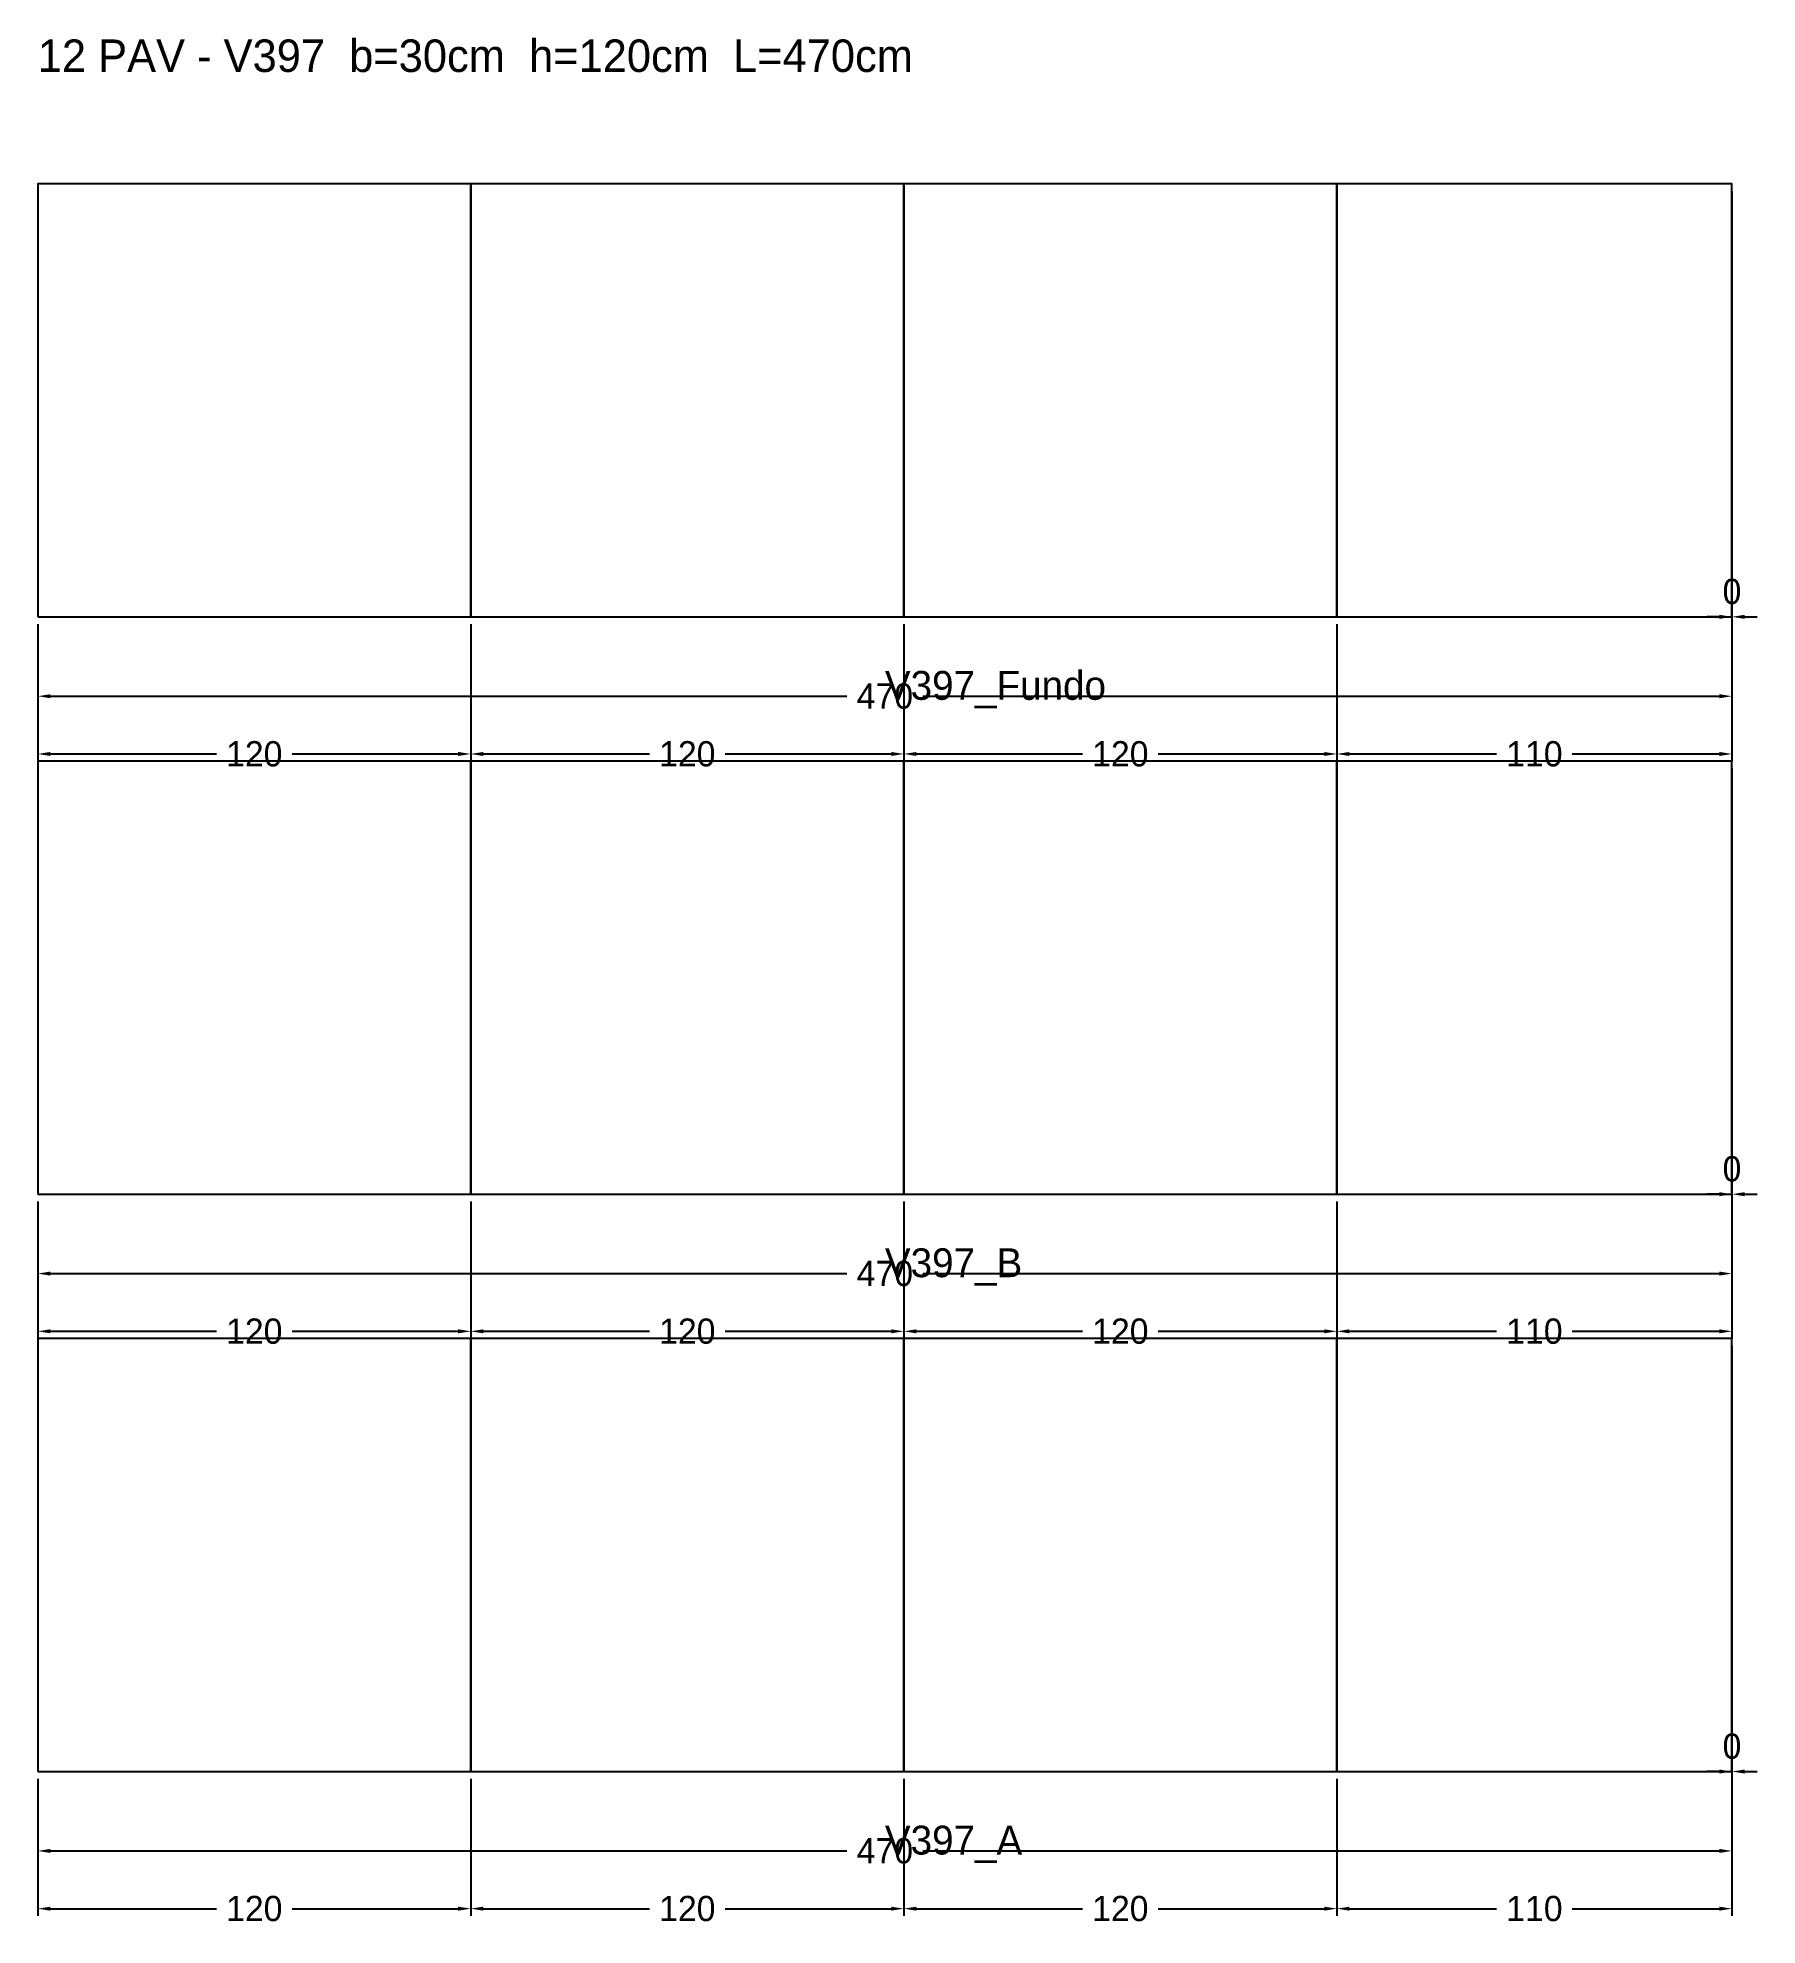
# Model space of a CAD drawing. Header units: metres. Extents: x 180 to 6304, y -11808 to -336.
# Drawn here: x 5321 to 5798, y -3452 to -2929 of the extents above; entities that cross this region are included whole.
import ezdxf

# ---------------------------------------------------------------- set-up
doc = ezdxf.new("R2010")
doc.units = ezdxf.units.M
doc.layers.add('COTA', color=3, linetype='Continuous')
doc.dimstyles.new('COTA_VIG', dxfattribs={"dimtxt": 7, "dimasz": 3.5, "dimexe": 2, "dimexo": 2, "dimgap": 1.5, "dimtad": 1, "dimdec": 1, "dimcen": 2.5, "dimclrd": 3, "dimclre": 3, "dimclrt": 3, "dimazin": 3, "dimtfac": 1, "dimtmove": 0, "dimatfit": 3})

msp = doc.modelspace()

# ---------------------------------------------------------------- texts
at = {"layer": 'NOMENCLATURA', "insert": (5321.39, -2929.08), "char_height": 9, "attachment_point": 1}
msp.add_mtext('12 PAV - V397  b=30cm  h=120cm  L=470cm', dxfattribs=at)
at = {"layer": 'Texto Secao', "char_height": 8, "attachment_point": 1}
for s, insert in [('V397_Fundo', (5556.14, -3104.08)), ('V397_B', (5556.14, -3264.08)), ('V397_A', (5556.14, -3424.08))]:
    msp.add_mtext(s, dxfattribs=dict(at, insert=insert))

# ---------------------------------------------------------------- blocks, each defined once
blk = doc.blocks.new('_CLOSEDFILLED')
at = {"color": 0, "linetype": 'BYBLOCK'}
blk.add_solid([(-1, 0.16), (0, 0), (-1, -0.16)], dxfattribs=at)
blk = doc.blocks.new('*D1489')
at = {"color": 3}
for p, q in [((5321.39, -3411.08), (5321.39, -3433.08)), ((5790.89, -3411.08), (5790.89, -3433.08)), ((5324.89, -3431.08), (5545.64, -3431.08)), ((5566.64, -3431.08), (5787.39, -3431.08))]:
    blk.add_line(p, q, dxfattribs=at)
at = {"layer": 'Defpoints'}
for p in [(5321.39, -3409.08), (5790.89, -3409.08), (5321.39, -3431.08)]:
    blk.add_point(p, dxfattribs=at)
at = {"layer": 'COTA', "color": 3, "xscale": 3.5, "yscale": 3.5, "rotation": 180}
blk.add_blockref('_CLOSEDFILLED', (5321.39, -3431.08), dxfattribs=at)
at = {"layer": 'COTA', "color": 3, "xscale": 3.5, "yscale": 3.5}
blk.add_blockref('_CLOSEDFILLED', (5790.89, -3431.08), dxfattribs=at)
at = {"layer": 'COTA', "color": 3, "insert": (5556.14, -3431.08), "char_height": 7, "attachment_point": 5}
blk.add_mtext('470', dxfattribs=at)
blk = doc.blocks.new('*D1490')
at = {"color": 3}
for p, q in [((5321.39, -3411.08), (5321.39, -3449.08)), ((5441.39, -3411.08), (5441.39, -3449.08)), ((5324.89, -3447.08), (5370.89, -3447.08)), ((5391.89, -3447.08), (5437.89, -3447.08))]:
    blk.add_line(p, q, dxfattribs=at)
at = {"layer": 'Defpoints'}
for p in [(5321.39, -3409.08), (5441.39, -3409.08), (5321.39, -3447.08)]:
    blk.add_point(p, dxfattribs=at)
at = {"layer": 'COTA', "color": 3, "xscale": 3.5, "yscale": 3.5, "rotation": 180}
blk.add_blockref('_CLOSEDFILLED', (5321.39, -3447.08), dxfattribs=at)
at = {"layer": 'COTA', "color": 3, "xscale": 3.5, "yscale": 3.5}
blk.add_blockref('_CLOSEDFILLED', (5441.39, -3447.08), dxfattribs=at)
at = {"layer": 'COTA', "color": 3, "insert": (5381.39, -3447.08), "char_height": 7, "attachment_point": 5}
blk.add_mtext('120', dxfattribs=at)
blk = doc.blocks.new('*D1491')
at = {"color": 3}
for p, q in [((5441.39, -3411.08), (5441.39, -3449.08)), ((5561.39, -3411.08), (5561.39, -3449.08)), ((5444.89, -3447.08), (5490.89, -3447.08)), ((5511.89, -3447.08), (5557.89, -3447.08))]:
    blk.add_line(p, q, dxfattribs=at)
at = {"layer": 'Defpoints'}
for p in [(5441.39, -3409.08), (5561.39, -3409.08), (5441.39, -3447.08)]:
    blk.add_point(p, dxfattribs=at)
at = {"layer": 'COTA', "color": 3, "xscale": 3.5, "yscale": 3.5, "rotation": 180}
blk.add_blockref('_CLOSEDFILLED', (5441.39, -3447.08), dxfattribs=at)
at = {"layer": 'COTA', "color": 3, "xscale": 3.5, "yscale": 3.5}
blk.add_blockref('_CLOSEDFILLED', (5561.39, -3447.08), dxfattribs=at)
at = {"layer": 'COTA', "color": 3, "insert": (5501.39, -3447.08), "char_height": 7, "attachment_point": 5}
blk.add_mtext('120', dxfattribs=at)
blk = doc.blocks.new('*D1492')
at = {"color": 3}
for p, q in [((5561.39, -3411.08), (5561.39, -3449.08)), ((5681.39, -3411.08), (5681.39, -3449.08)), ((5564.89, -3447.08), (5610.89, -3447.08)), ((5631.89, -3447.08), (5677.89, -3447.08))]:
    blk.add_line(p, q, dxfattribs=at)
at = {"layer": 'Defpoints'}
for p in [(5561.39, -3409.08), (5681.39, -3409.08), (5561.39, -3447.08)]:
    blk.add_point(p, dxfattribs=at)
at = {"layer": 'COTA', "color": 3, "xscale": 3.5, "yscale": 3.5, "rotation": 180}
blk.add_blockref('_CLOSEDFILLED', (5561.39, -3447.08), dxfattribs=at)
at = {"layer": 'COTA', "color": 3, "xscale": 3.5, "yscale": 3.5}
blk.add_blockref('_CLOSEDFILLED', (5681.39, -3447.08), dxfattribs=at)
at = {"layer": 'COTA', "color": 3, "insert": (5621.39, -3447.08), "char_height": 7, "attachment_point": 5}
blk.add_mtext('120', dxfattribs=at)
blk = doc.blocks.new('*D1493')
at = {"color": 3}
for p, q in [((5681.39, -3411.08), (5681.39, -3449.08)), ((5790.89, -3411.08), (5790.89, -3449.08)), ((5684.89, -3447.08), (5725.64, -3447.08)), ((5746.64, -3447.08), (5787.39, -3447.08))]:
    blk.add_line(p, q, dxfattribs=at)
at = {"layer": 'Defpoints'}
for p in [(5681.39, -3409.08), (5790.89, -3409.08), (5681.39, -3447.08)]:
    blk.add_point(p, dxfattribs=at)
at = {"layer": 'COTA', "color": 3, "xscale": 3.5, "yscale": 3.5, "rotation": 180}
blk.add_blockref('_CLOSEDFILLED', (5681.39, -3447.08), dxfattribs=at)
at = {"layer": 'COTA', "color": 3, "xscale": 3.5, "yscale": 3.5}
blk.add_blockref('_CLOSEDFILLED', (5790.89, -3447.08), dxfattribs=at)
at = {"layer": 'COTA', "color": 3, "insert": (5736.14, -3447.08), "char_height": 7, "attachment_point": 5}
blk.add_mtext('110', dxfattribs=at)
blk = doc.blocks.new('*D1495')
at = {"color": 3}
for p, q in [((5321.39, -3251.08), (5321.39, -3273.08)), ((5790.89, -3251.08), (5790.89, -3273.08)), ((5324.89, -3271.08), (5545.64, -3271.08)), ((5566.64, -3271.08), (5787.39, -3271.08))]:
    blk.add_line(p, q, dxfattribs=at)
at = {"layer": 'Defpoints'}
for p in [(5321.39, -3249.08), (5790.89, -3249.08), (5321.39, -3271.08)]:
    blk.add_point(p, dxfattribs=at)
at = {"layer": 'COTA', "color": 3, "xscale": 3.5, "yscale": 3.5, "rotation": 180}
blk.add_blockref('_CLOSEDFILLED', (5321.39, -3271.08), dxfattribs=at)
at = {"layer": 'COTA', "color": 3, "xscale": 3.5, "yscale": 3.5}
blk.add_blockref('_CLOSEDFILLED', (5790.89, -3271.08), dxfattribs=at)
at = {"layer": 'COTA', "color": 3, "insert": (5556.14, -3271.08), "char_height": 7, "attachment_point": 5}
blk.add_mtext('470', dxfattribs=at)
blk = doc.blocks.new('*D1496')
at = {"color": 3}
for p, q in [((5321.39, -3251.08), (5321.39, -3289.08)), ((5441.39, -3251.08), (5441.39, -3289.08)), ((5324.89, -3287.08), (5370.89, -3287.08)), ((5391.89, -3287.08), (5437.89, -3287.08))]:
    blk.add_line(p, q, dxfattribs=at)
at = {"layer": 'Defpoints'}
for p in [(5321.39, -3249.08), (5441.39, -3249.08), (5321.39, -3287.08)]:
    blk.add_point(p, dxfattribs=at)
at = {"layer": 'COTA', "color": 3, "xscale": 3.5, "yscale": 3.5, "rotation": 180}
blk.add_blockref('_CLOSEDFILLED', (5321.39, -3287.08), dxfattribs=at)
at = {"layer": 'COTA', "color": 3, "xscale": 3.5, "yscale": 3.5}
blk.add_blockref('_CLOSEDFILLED', (5441.39, -3287.08), dxfattribs=at)
at = {"layer": 'COTA', "color": 3, "insert": (5381.39, -3287.08), "char_height": 7, "attachment_point": 5}
blk.add_mtext('120', dxfattribs=at)
blk = doc.blocks.new('*D1497')
at = {"color": 3}
for p, q in [((5441.39, -3251.08), (5441.39, -3289.08)), ((5561.39, -3251.08), (5561.39, -3289.08)), ((5444.89, -3287.08), (5490.89, -3287.08)), ((5511.89, -3287.08), (5557.89, -3287.08))]:
    blk.add_line(p, q, dxfattribs=at)
at = {"layer": 'Defpoints'}
for p in [(5441.39, -3249.08), (5561.39, -3249.08), (5441.39, -3287.08)]:
    blk.add_point(p, dxfattribs=at)
at = {"layer": 'COTA', "color": 3, "xscale": 3.5, "yscale": 3.5, "rotation": 180}
blk.add_blockref('_CLOSEDFILLED', (5441.39, -3287.08), dxfattribs=at)
at = {"layer": 'COTA', "color": 3, "xscale": 3.5, "yscale": 3.5}
blk.add_blockref('_CLOSEDFILLED', (5561.39, -3287.08), dxfattribs=at)
at = {"layer": 'COTA', "color": 3, "insert": (5501.39, -3287.08), "char_height": 7, "attachment_point": 5}
blk.add_mtext('120', dxfattribs=at)
blk = doc.blocks.new('*D1498')
at = {"color": 3}
for p, q in [((5561.39, -3251.08), (5561.39, -3289.08)), ((5681.39, -3251.08), (5681.39, -3289.08)), ((5564.89, -3287.08), (5610.89, -3287.08)), ((5631.89, -3287.08), (5677.89, -3287.08))]:
    blk.add_line(p, q, dxfattribs=at)
at = {"layer": 'Defpoints'}
for p in [(5561.39, -3249.08), (5681.39, -3249.08), (5561.39, -3287.08)]:
    blk.add_point(p, dxfattribs=at)
at = {"layer": 'COTA', "color": 3, "xscale": 3.5, "yscale": 3.5, "rotation": 180}
blk.add_blockref('_CLOSEDFILLED', (5561.39, -3287.08), dxfattribs=at)
at = {"layer": 'COTA', "color": 3, "xscale": 3.5, "yscale": 3.5}
blk.add_blockref('_CLOSEDFILLED', (5681.39, -3287.08), dxfattribs=at)
at = {"layer": 'COTA', "color": 3, "insert": (5621.39, -3287.08), "char_height": 7, "attachment_point": 5}
blk.add_mtext('120', dxfattribs=at)
blk = doc.blocks.new('*D1499')
at = {"color": 3}
for p, q in [((5681.39, -3251.08), (5681.39, -3289.08)), ((5790.89, -3251.08), (5790.89, -3289.08)), ((5684.89, -3287.08), (5725.64, -3287.08)), ((5746.64, -3287.08), (5787.39, -3287.08))]:
    blk.add_line(p, q, dxfattribs=at)
at = {"layer": 'Defpoints'}
for p in [(5681.39, -3249.08), (5790.89, -3249.08), (5681.39, -3287.08)]:
    blk.add_point(p, dxfattribs=at)
at = {"layer": 'COTA', "color": 3, "xscale": 3.5, "yscale": 3.5, "rotation": 180}
blk.add_blockref('_CLOSEDFILLED', (5681.39, -3287.08), dxfattribs=at)
at = {"layer": 'COTA', "color": 3, "xscale": 3.5, "yscale": 3.5}
blk.add_blockref('_CLOSEDFILLED', (5790.89, -3287.08), dxfattribs=at)
at = {"layer": 'COTA', "color": 3, "insert": (5736.14, -3287.08), "char_height": 7, "attachment_point": 5}
blk.add_mtext('110', dxfattribs=at)
blk = doc.blocks.new('*D1501')
at = {"color": 3}
for p, q in [((5321.39, -3091.08), (5321.39, -3113.08)), ((5790.89, -3091.08), (5790.89, -3113.08)), ((5324.89, -3111.08), (5545.64, -3111.08)), ((5566.64, -3111.08), (5787.39, -3111.08))]:
    blk.add_line(p, q, dxfattribs=at)
at = {"layer": 'Defpoints'}
for p in [(5321.39, -3089.08), (5790.89, -3089.08), (5321.39, -3111.08)]:
    blk.add_point(p, dxfattribs=at)
at = {"layer": 'COTA', "color": 3, "xscale": 3.5, "yscale": 3.5, "rotation": 180}
blk.add_blockref('_CLOSEDFILLED', (5321.39, -3111.08), dxfattribs=at)
at = {"layer": 'COTA', "color": 3, "xscale": 3.5, "yscale": 3.5}
blk.add_blockref('_CLOSEDFILLED', (5790.89, -3111.08), dxfattribs=at)
at = {"layer": 'COTA', "color": 3, "insert": (5556.14, -3111.08), "char_height": 7, "attachment_point": 5}
blk.add_mtext('470', dxfattribs=at)
blk = doc.blocks.new('*D1502')
at = {"color": 3}
for p, q in [((5321.39, -3091.08), (5321.39, -3129.08)), ((5441.39, -3091.08), (5441.39, -3129.08)), ((5324.89, -3127.08), (5370.89, -3127.08)), ((5391.89, -3127.08), (5437.89, -3127.08))]:
    blk.add_line(p, q, dxfattribs=at)
at = {"layer": 'Defpoints'}
for p in [(5321.39, -3089.08), (5441.39, -3089.08), (5321.39, -3127.08)]:
    blk.add_point(p, dxfattribs=at)
at = {"layer": 'COTA', "color": 3, "xscale": 3.5, "yscale": 3.5, "rotation": 180}
blk.add_blockref('_CLOSEDFILLED', (5321.39, -3127.08), dxfattribs=at)
at = {"layer": 'COTA', "color": 3, "xscale": 3.5, "yscale": 3.5}
blk.add_blockref('_CLOSEDFILLED', (5441.39, -3127.08), dxfattribs=at)
at = {"layer": 'COTA', "color": 3, "insert": (5381.39, -3127.08), "char_height": 7, "attachment_point": 5}
blk.add_mtext('120', dxfattribs=at)
blk = doc.blocks.new('*D1503')
at = {"color": 3}
for p, q in [((5441.39, -3091.08), (5441.39, -3129.08)), ((5561.39, -3091.08), (5561.39, -3129.08)), ((5444.89, -3127.08), (5490.89, -3127.08)), ((5511.89, -3127.08), (5557.89, -3127.08))]:
    blk.add_line(p, q, dxfattribs=at)
at = {"layer": 'Defpoints'}
for p in [(5441.39, -3089.08), (5561.39, -3089.08), (5441.39, -3127.08)]:
    blk.add_point(p, dxfattribs=at)
at = {"layer": 'COTA', "color": 3, "xscale": 3.5, "yscale": 3.5, "rotation": 180}
blk.add_blockref('_CLOSEDFILLED', (5441.39, -3127.08), dxfattribs=at)
at = {"layer": 'COTA', "color": 3, "xscale": 3.5, "yscale": 3.5}
blk.add_blockref('_CLOSEDFILLED', (5561.39, -3127.08), dxfattribs=at)
at = {"layer": 'COTA', "color": 3, "insert": (5501.39, -3127.08), "char_height": 7, "attachment_point": 5}
blk.add_mtext('120', dxfattribs=at)
blk = doc.blocks.new('*D1504')
at = {"color": 3}
for p, q in [((5561.39, -3091.08), (5561.39, -3129.08)), ((5681.39, -3091.08), (5681.39, -3129.08)), ((5564.89, -3127.08), (5610.89, -3127.08)), ((5631.89, -3127.08), (5677.89, -3127.08))]:
    blk.add_line(p, q, dxfattribs=at)
at = {"layer": 'Defpoints'}
for p in [(5561.39, -3089.08), (5681.39, -3089.08), (5561.39, -3127.08)]:
    blk.add_point(p, dxfattribs=at)
at = {"layer": 'COTA', "color": 3, "xscale": 3.5, "yscale": 3.5, "rotation": 180}
blk.add_blockref('_CLOSEDFILLED', (5561.39, -3127.08), dxfattribs=at)
at = {"layer": 'COTA', "color": 3, "xscale": 3.5, "yscale": 3.5}
blk.add_blockref('_CLOSEDFILLED', (5681.39, -3127.08), dxfattribs=at)
at = {"layer": 'COTA', "color": 3, "insert": (5621.39, -3127.08), "char_height": 7, "attachment_point": 5}
blk.add_mtext('120', dxfattribs=at)
blk = doc.blocks.new('*D1505')
at = {"color": 3}
for p, q in [((5681.39, -3091.08), (5681.39, -3129.08)), ((5790.89, -3091.08), (5790.89, -3129.08)), ((5684.89, -3127.08), (5725.64, -3127.08)), ((5746.64, -3127.08), (5787.39, -3127.08))]:
    blk.add_line(p, q, dxfattribs=at)
at = {"layer": 'Defpoints'}
for p in [(5681.39, -3089.08), (5790.89, -3089.08), (5681.39, -3127.08)]:
    blk.add_point(p, dxfattribs=at)
at = {"layer": 'COTA', "color": 3, "xscale": 3.5, "yscale": 3.5, "rotation": 180}
blk.add_blockref('_CLOSEDFILLED', (5681.39, -3127.08), dxfattribs=at)
at = {"layer": 'COTA', "color": 3, "xscale": 3.5, "yscale": 3.5}
blk.add_blockref('_CLOSEDFILLED', (5790.89, -3127.08), dxfattribs=at)
at = {"layer": 'COTA', "color": 3, "insert": (5736.14, -3127.08), "char_height": 7, "attachment_point": 5}
blk.add_mtext('110', dxfattribs=at)

# ---------------------------------------------------------------- dimensions: what is measured, and where the dimension line sits
at = {"layer": 'COTA'}
for base, p1, p2 in [((5790.89, -3089.08), (5790.89, -3089.08), (5790.89, -2969.08)), ((5790.89, -3249.08), (5790.89, -3249.08), (5790.89, -3129.08)), ((5790.89, -3409.08), (5790.89, -3409.08), (5790.89, -3289.08))]:
    msp.add_linear_dim(base=base, p1=p1, p2=p2, dimstyle='COTA_VIG', dxfattribs=at).render()
for base, p1, p2, picture, middle in [((5321.39, -3111.08), (5321.39, -3089.08), (5790.89, -3089.08), '*D1501', (5556.14, -3111.08)), ((5321.39, -3127.08), (5321.39, -3089.08), (5441.39, -3089.08), '*D1502', (5381.39, -3127.08)), ((5441.39, -3127.08), (5441.39, -3089.08), (5561.39, -3089.08), '*D1503', (5501.39, -3127.08)), ((5561.39, -3127.08), (5561.39, -3089.08), (5681.39, -3089.08), '*D1504', (5621.39, -3127.08)), ((5681.39, -3127.08), (5681.39, -3089.08), (5790.89, -3089.08), '*D1505', (5736.14, -3127.08)), ((5321.39, -3271.08), (5321.39, -3249.08), (5790.89, -3249.08), '*D1495', (5556.14, -3271.08)), ((5321.39, -3287.08), (5321.39, -3249.08), (5441.39, -3249.08), '*D1496', (5381.39, -3287.08)), ((5441.39, -3287.08), (5441.39, -3249.08), (5561.39, -3249.08), '*D1497', (5501.39, -3287.08)), ((5561.39, -3287.08), (5561.39, -3249.08), (5681.39, -3249.08), '*D1498', (5621.39, -3287.08)), ((5681.39, -3287.08), (5681.39, -3249.08), (5790.89, -3249.08), '*D1499', (5736.14, -3287.08)), ((5321.39, -3431.08), (5321.39, -3409.08), (5790.89, -3409.08), '*D1489', (5556.14, -3431.08)), ((5321.39, -3447.08), (5321.39, -3409.08), (5441.39, -3409.08), '*D1490', (5381.39, -3447.08)), ((5441.39, -3447.08), (5441.39, -3409.08), (5561.39, -3409.08), '*D1491', (5501.39, -3447.08)), ((5561.39, -3447.08), (5561.39, -3409.08), (5681.39, -3409.08), '*D1492', (5621.39, -3447.08)), ((5681.39, -3447.08), (5681.39, -3409.08), (5790.89, -3409.08), '*D1493', (5736.14, -3447.08))]:
    dim = msp.add_linear_dim(base=base, p1=p1, p2=p2, dimstyle='COTA_VIG', dxfattribs=at)
    dim.commit()
    dim.dimension.update_dxf_attribs({"geometry": picture, "text_midpoint": middle})

# ---------------------------------------------------------------- linework, layer by layer
at = {"layer": 'Paineis'}
for points in [[(5321.39, -3089.08), (5441.39, -3089.08), (5441.39, -2969.08), (5321.39, -2969.08)], [(5441.39, -3089.08), (5561.39, -3089.08), (5561.39, -2969.08), (5441.39, -2969.08)], [(5561.39, -3089.08), (5681.39, -3089.08), (5681.39, -2969.08), (5561.39, -2969.08)], [(5681.39, -3089.08), (5790.89, -3089.08), (5790.89, -2969.08), (5681.39, -2969.08)], [(5321.39, -3249.08), (5441.39, -3249.08), (5441.39, -3129.08), (5321.39, -3129.08)], [(5441.39, -3249.08), (5561.39, -3249.08), (5561.39, -3129.08), (5441.39, -3129.08)], [(5561.39, -3249.08), (5681.39, -3249.08), (5681.39, -3129.08), (5561.39, -3129.08)], [(5681.39, -3249.08), (5790.89, -3249.08), (5790.89, -3129.08), (5681.39, -3129.08)], [(5321.39, -3409.08), (5441.39, -3409.08), (5441.39, -3289.08), (5321.39, -3289.08)], [(5441.39, -3409.08), (5561.39, -3409.08), (5561.39, -3289.08), (5441.39, -3289.08)], [(5561.39, -3409.08), (5681.39, -3409.08), (5681.39, -3289.08), (5561.39, -3289.08)], [(5681.39, -3409.08), (5790.89, -3409.08), (5790.89, -3289.08), (5681.39, -3289.08)]]:
    msp.add_lwpolyline(points, close=True, dxfattribs=at)

msp.set_redraw_order([(e.dxf.handle, doc.entitydb.next_handle()) for e in msp.query("TEXT MTEXT ATTDEF DIMENSION ARC_DIMENSION")])  # texts and dimensions are drawn at this point

doc.saveas('drawing.dxf')
